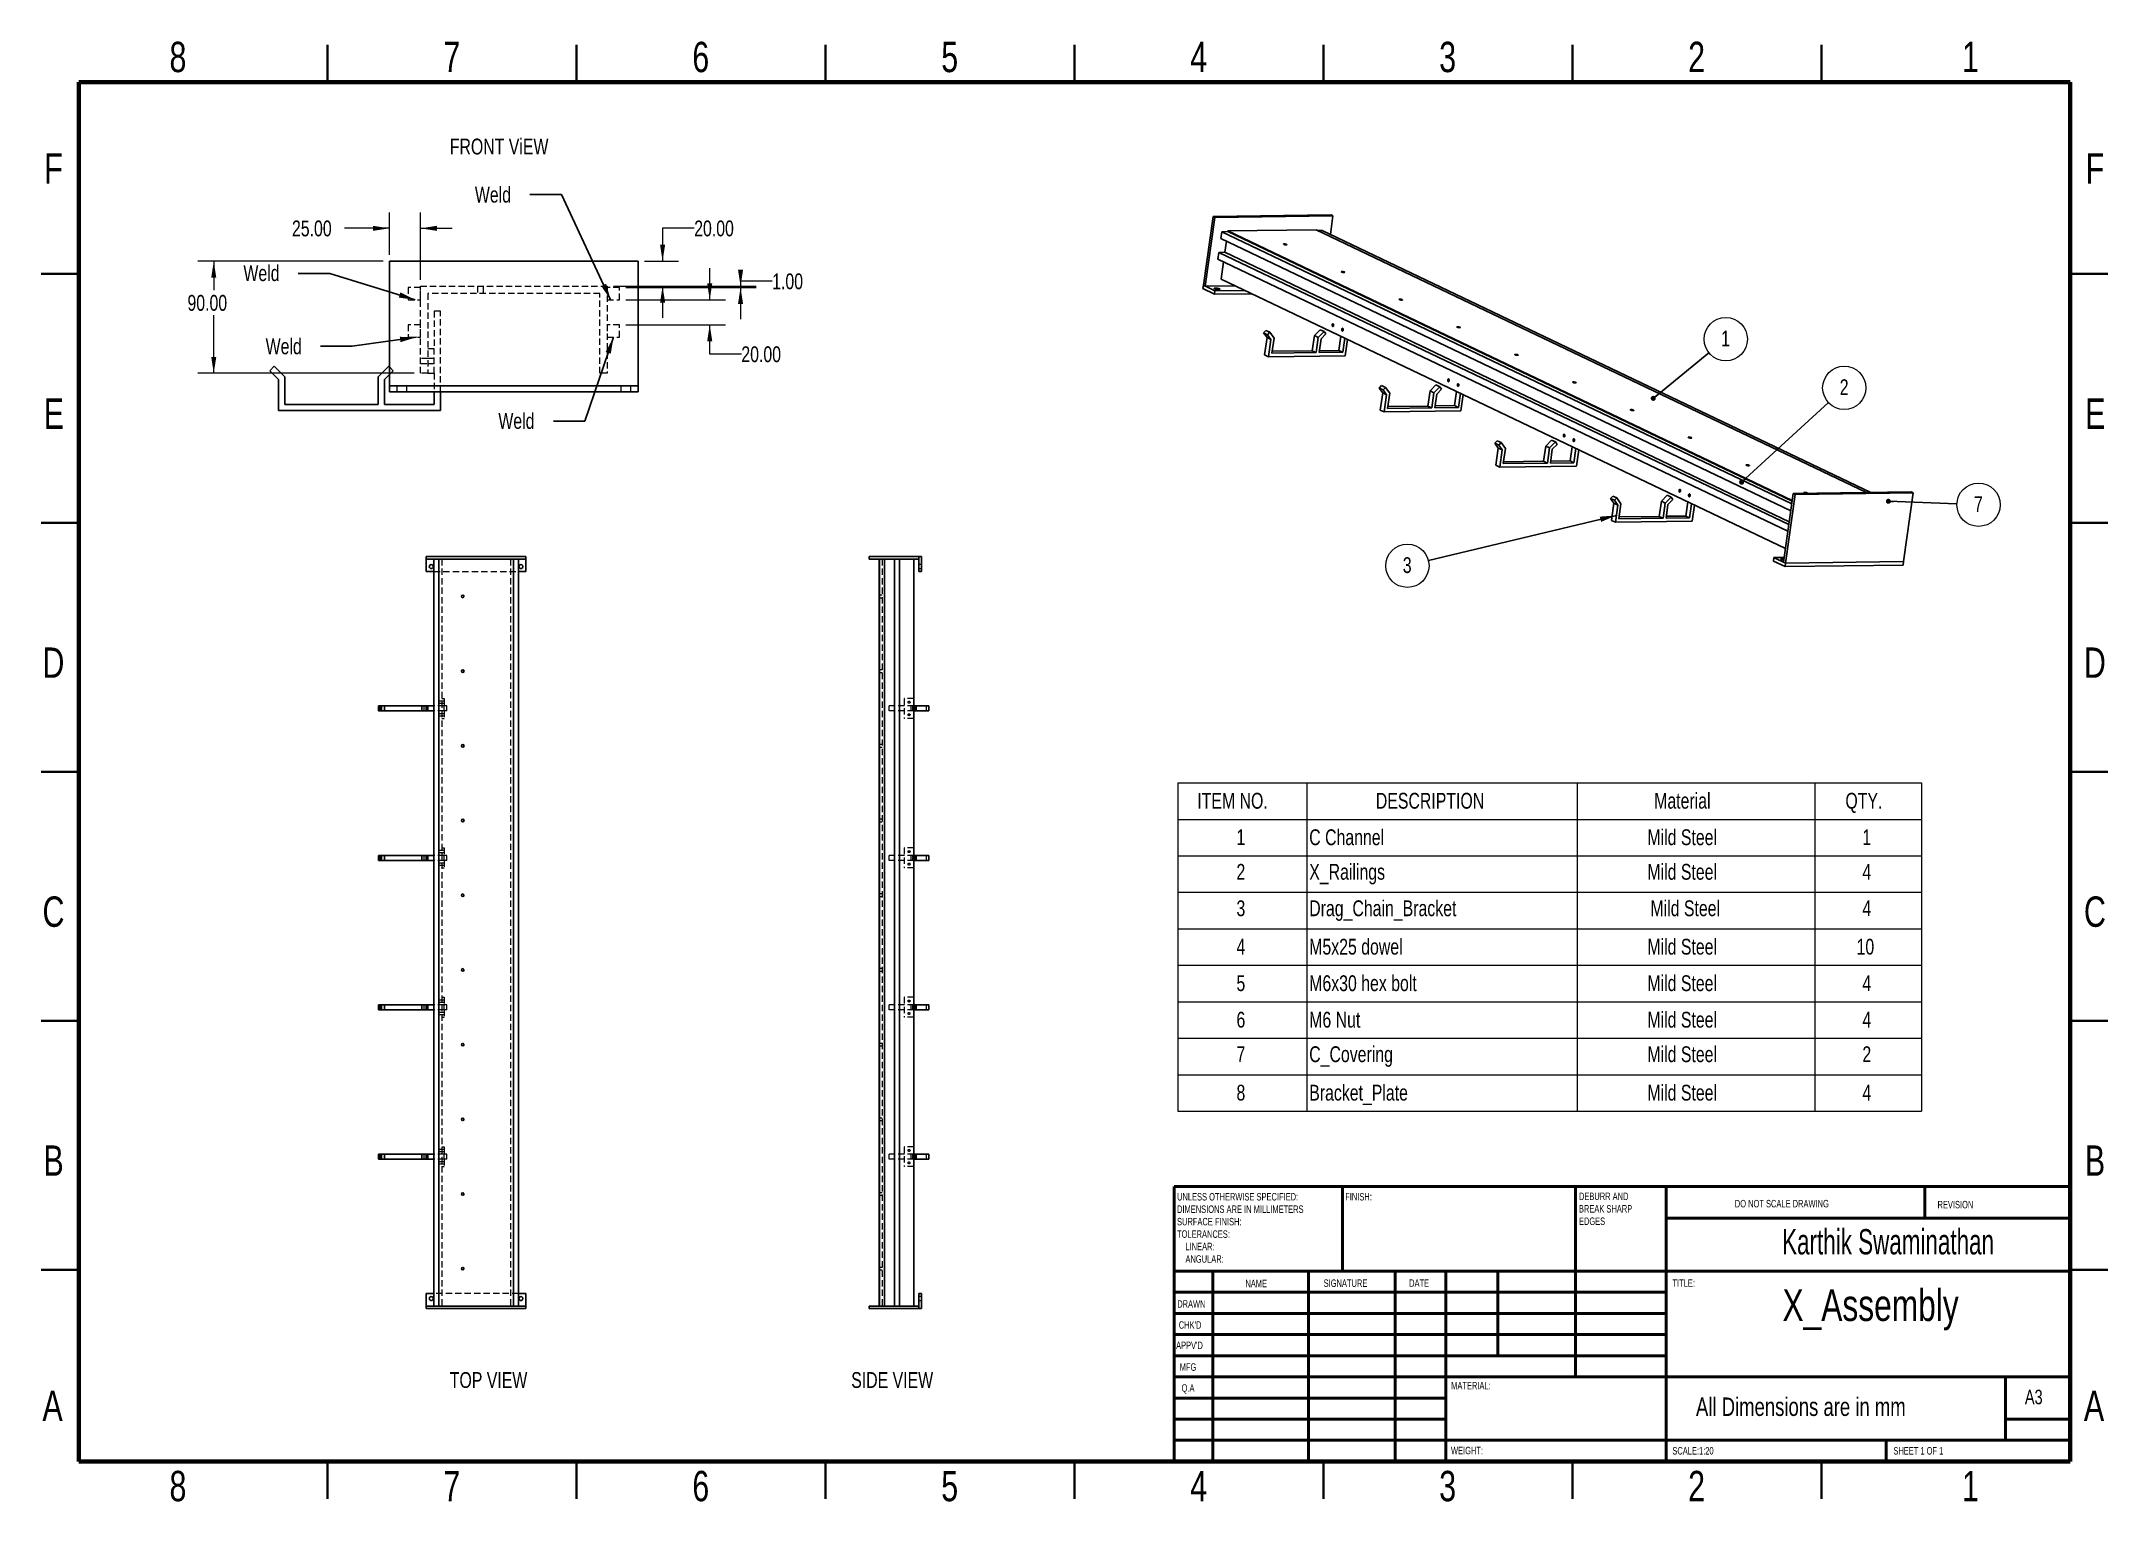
# Model space of a CAD drawing. Header units: millimetres. Extents: x 2 to 418, y 2 to 295.
import ezdxf

# ---------------------------------------------------------------- set-up
doc = ezdxf.new("R2010")
doc.units = ezdxf.units.MM
doc.linetypes.add('HIDDEN', pattern=[1.905, 1.27, -0.635])
doc.styles.add('SLDTEXTSTYLE0', font='TXT', dxfattribs={"width": 0.75})
doc.styles.add('SLDTEXTSTYLE1', font='TXT', dxfattribs={"width": 0.686449})
doc.styles.add('SLDTEXTSTYLE2', font='TXT', dxfattribs={"width": 0.6875})
doc.styles.add('SLDTEXTSTYLE3', font='TXT', dxfattribs={"width": 0.663})
doc.dimstyles.new('SLDDIMSTYLE0', dxfattribs={"dimtxt": 3.175, "dimasz": 3.302, "dimexe": 0, "dimexo": 0.0625, "dimgap": 0.79375, "dimtad": 0, "dimtih": 1, "dimtoh": 1, "dimlfac": 4, "dimrnd": 1e-09, "dimzin": 4, "dimdsep": 46, "dimtxsty": 'SLDTEXTSTYLE0', "dimsah": 1, "dimcen": 0.09, "dimadec": 0, "dimazin": 1, "dimtfac": 1, "dimtmove": 0, "dimatfit": 0, "dimfxl": 0, "dimfrac": 2, "dimtolj": 1, "dimtzin": 12, "dimarcsym": 0})
doc.dimstyles.new('SLDDIMSTYLE1', dxfattribs={"dimtxt": 3.175, "dimasz": 3.302, "dimexe": 0, "dimexo": 0.0625, "dimgap": 0.79375, "dimtad": 0, "dimtih": 1, "dimtoh": 1, "dimlfac": 4, "dimrnd": 1e-09, "dimzin": 4, "dimdsep": 46, "dimtxsty": 'SLDTEXTSTYLE0', "dimsah": 1, "dimcen": 0.09, "dimadec": 0, "dimazin": 1, "dimtfac": 1, "dimtofl": 0, "dimtmove": 0, "dimatfit": 3, "dimfxl": 0, "dimfrac": 2, "dimtolj": 1, "dimtzin": 12, "dimarcsym": 0})
doc.dimstyles.new('SLDDIMSTYLE2', dxfattribs={"dimtxt": 0.18, "dimasz": 3.302, "dimexe": 0, "dimexo": 0.0625, "dimgap": 0, "dimtad": 0, "dimtih": 1, "dimtoh": 1, "dimdec": 0, "dimrnd": 1e-09, "dimzin": 0, "dimdsep": 46, "dimtxsty": 'Standard', "dimsah": 1, "dimcen": 0.09, "dimadec": 0, "dimazin": 0, "dimtfac": 3.302, "dimtdec": 0, "dimtofl": 0, "dimtmove": 0, "dimatfit": 3, "dimfxl": 0, "dimfrac": 2, "dimtolj": 1, "dimtzin": 0, "dimarcsym": 0})
doc.dimstyles.new('SLDDIMSTYLE3', dxfattribs={"dimtxt": 0.18, "dimasz": 1.016, "dimexe": 0, "dimexo": 0.0625, "dimgap": 0, "dimtad": 0, "dimtih": 1, "dimtoh": 1, "dimdec": 0, "dimrnd": 1e-09, "dimzin": 0, "dimdsep": 46, "dimtxsty": 'Standard', "dimblk1": 'DOT', "dimblk2": 'DOT', "dimsah": 1, "dimcen": 0.09, "dimadec": 0, "dimazin": 0, "dimtfac": 1.016, "dimtdec": 0, "dimtofl": 0, "dimtmove": 0, "dimatfit": 3, "dimldrblk": 'DOT', "dimfxl": 0, "dimfrac": 2, "dimtolj": 1, "dimtzin": 0, "dimarcsym": 0})

msp = doc.modelspace()

# ---------------------------------------------------------------- texts
at = {"color": 7, "linetype": 'Continuous', "lineweight": 0}
for s, insert, char_height, attachment_point, style in [('8', (29.9386, 295.1137), 6.096, 2, 'SLDTEXTSTYLE0'), ('7', (84.9386, 295.1137), 6.096, 2, 'SLDTEXTSTYLE0'), ('6', (134.9386, 295.1137), 6.096, 2, 'SLDTEXTSTYLE0'), ('5', (184.9386, 295.1137), 6.096, 2, 'SLDTEXTSTYLE0'), ('4', (234.9386, 295.1137), 6.096, 2, 'SLDTEXTSTYLE0'), ('3', (284.9386, 295.1137), 6.096, 2, 'SLDTEXTSTYLE0'), ('2', (334.9386, 295.1137), 6.096, 2, 'SLDTEXTSTYLE0'), ('1', (389.9386, 295.1137), 6.096, 2, 'SLDTEXTSTYLE0'), ('FRONT ViEW', (84.5347, 275.664), 3.175, 1, 'SLDTEXTSTYLE0'), ('F', (4.9365, 272.7257), 6.096, 2, 'SLDTEXTSTYLE0'), ('F', (414.9365, 272.7257), 6.096, 2, 'SLDTEXTSTYLE0'), ('Weld', (89.5725, 266.0024), 3.175, 1, 'SLDTEXTSTYLE0'), ('Weld', (43.0896, 250.2396), 3.175, 1, 'SLDTEXTSTYLE0'), ('Weld', (47.5568, 235.5403), 3.175, 1, 'SLDTEXTSTYLE0'), ('E', (5.0106, 223.4757), 6.096, 2, 'SLDTEXTSTYLE0'), ('Weld', (94.2898, 220.555), 3.175, 1, 'SLDTEXTSTYLE0'), ('E', (415.0106, 223.4757), 6.096, 2, 'SLDTEXTSTYLE0'), ('D', (4.9302, 173.4757), 6.096, 2, 'SLDTEXTSTYLE0'), ('D', (414.9302, 173.4757), 6.096, 2, 'SLDTEXTSTYLE0'), ('C', (4.9365, 123.4757), 6.096, 2, 'SLDTEXTSTYLE0'), ('C', (414.9365, 123.4757), 6.096, 2, 'SLDTEXTSTYLE0'), ('B', (4.9534, 73.4757), 6.096, 2, 'SLDTEXTSTYLE0'), ('B', (414.9534, 73.4757), 6.096, 2, 'SLDTEXTSTYLE0'), ('FINISH:', (264.3713, 63.9193), 1.5, 1, 'SLDTEXTSTYLE0'), ('DO NOT SCALE DRAWING', (342.6146, 62.533), 1.5, 1, 'SLDTEXTSTYLE0'), ('REVISION', (383.3276, 62.3349), 1.5, 1, 'SLDTEXTSTYLE0'), ('Karthik Swaminathan', (373.3972, 56.6686), 5.08, 2, 'SLDTEXTSTYLE3'), ('NAME', (244.3222, 46.5015), 1.5, 1, 'SLDTEXTSTYLE0'), ('SIGNATURE', (260.0336, 46.5618), 1.5, 1, 'SLDTEXTSTYLE0'), ('DATE', (277.2147, 46.5762), 1.5, 1, 'SLDTEXTSTYLE0'), ('TITLE:', (330.0902, 46.5762), 1.5, 1, 'SLDTEXTSTYLE0'), ('DRAWN', (230.6434, 42.3848), 1.5, 1, 'SLDTEXTSTYLE1'), ('X_Assembly', (369.8831, 44.5717), 6.35, 2, 'SLDTEXTSTYLE0'), ("CHK'D", (230.9392, 38.1619), 1.5, 1, 'SLDTEXTSTYLE0'), ("APPV'D", (230.4017, 34.0659), 1.5, 1, 'SLDTEXTSTYLE0'), ('MFG', (231.124, 29.7158), 1.5, 1, 'SLDTEXTSTYLE0'), ('TOP VIEW', (84.5347, 27.9495), 3.175, 1, 'SLDTEXTSTYLE0'), ('SIDE VIEW', (165.1546, 27.9495), 3.175, 1, 'SLDTEXTSTYLE0'), ('Q.A', (231.509, 25.5047), 1.5, 1, 'SLDTEXTSTYLE0'), ('MATERIAL:', (285.6459, 25.9861), 1.5, 1, 'SLDTEXTSTYLE0'), ('A', (4.7566, 24.2257), 6.096, 2, 'SLDTEXTSTYLE0'), ('All Dimensions are in mm', (334.8164, 22.8515), 3.704167, 1, 'SLDTEXTSTYLE0'), ('A3', (400.8712, 24.4064), 2.91042, 1, 'SLDTEXTSTYLE0'), ('A', (414.7566, 24.2257), 6.096, 2, 'SLDTEXTSTYLE0'), ('WEIGHT:', (285.6178, 12.9493), 1.4986, 1, 'SLDTEXTSTYLE0'), ('SCALE:1:20', (330.074, 12.9001), 1.5, 1, 'SLDTEXTSTYLE0'), ('SHEET 1 OF 1', (374.4783, 12.9001), 1.5, 1, 'SLDTEXTSTYLE2'), ('8', (29.9386, 8.1137), 6.096, 2, 'SLDTEXTSTYLE0'), ('7', (84.9386, 8.1137), 6.096, 2, 'SLDTEXTSTYLE0'), ('6', (134.9386, 8.1137), 6.096, 2, 'SLDTEXTSTYLE0'), ('5', (184.9386, 8.1137), 6.096, 2, 'SLDTEXTSTYLE0'), ('4', (234.9386, 8.1137), 6.096, 2, 'SLDTEXTSTYLE0'), ('3', (284.9386, 8.1137), 6.096, 2, 'SLDTEXTSTYLE0'), ('2', (334.9386, 8.1137), 6.096, 2, 'SLDTEXTSTYLE0'), ('1', (389.9386, 8.1137), 6.096, 2, 'SLDTEXTSTYLE0')]:
    msp.add_mtext(s, dxfattribs=dict(at, insert=insert, char_height=char_height, attachment_point=attachment_point, style=style))

# ---------------------------------------------------------------- blocks, each defined once
blk = doc.blocks.new('SW_NOTE_0')
at = {"color": 0, "linetype": 'Continuous', "lineweight": 0, "char_height": 1.5, "attachment_point": 1, "style": 'SLDTEXTSTYLE0'}
for s, insert in [('UNLESS OTHERWISE SPECIFIED:', (0, 1.93)), ('SURFACE FINISH:', (0, -3.07)), ('DIMENSIONS ARE IN MILLIMETERS', (0, -0.57)), ('TOLERANCES:', (0, -5.57)), ('LINEAR:', (1.69, -8.07)), ('ANGULAR:', (1.69, -10.57))]:
    blk.add_mtext(s, dxfattribs=dict(at, insert=insert))
blk = doc.blocks.new('SW_NOTE_0_1')
at = {"color": 0, "linetype": 'Continuous', "lineweight": 0, "char_height": 1.5, "attachment_point": 1, "style": 'SLDTEXTSTYLE0'}
for s, insert in [('DEBURR AND', (0, 1.93)), ('BREAK SHARP', (0, -0.57)), ('EDGES', (0, -3.07))]:
    blk.add_mtext(s, dxfattribs=dict(at, insert=insert))
blk = doc.blocks.new('SW_TABLEANNOTATION_0')
at = {"color": 0, "linetype": 'Continuous', "lineweight": 18}
for p, q in [((0, 0), (0, -7.33)), ((0, 0), (25.88, 0)), ((25.88, 0), (25.88, -7.33)), ((25.88, 0), (80.21, 0)), ((80.21, 0), (80.21, -7.33)), ((80.21, 0), (127.94, 0)), ((127.94, 0), (127.94, -7.33)), ((127.94, 0), (149.37, 0)), ((149.37, 0), (149.37, -7.33)), ((0, -7.33), (25.88, -7.33)), ((0, -7.33), (0, -14.65)), ((25.88, -7.33), (80.21, -7.33)), ((25.88, -7.33), (25.88, -14.65)), ((80.21, -7.33), (127.94, -7.33)), ((80.21, -7.33), (80.21, -14.65)), ((127.94, -7.33), (149.37, -7.33)), ((127.94, -7.33), (127.94, -14.65)), ((149.37, -7.33), (149.37, -14.65)), ((0, -14.65), (0, -21.98)), ((0, -14.65), (25.88, -14.65)), ((25.88, -14.65), (25.88, -21.98)), ((25.88, -14.65), (80.21, -14.65)), ((80.21, -14.65), (80.21, -21.98)), ((80.21, -14.65), (127.94, -14.65)), ((127.94, -14.65), (127.94, -21.98)), ((127.94, -14.65), (149.37, -14.65)), ((149.37, -14.65), (149.37, -21.98)), ((0, -21.98), (0, -29.31)), ((0, -21.98), (25.88, -21.98)), ((25.88, -21.98), (25.88, -29.31)), ((25.88, -21.98), (80.21, -21.98)), ((80.21, -21.98), (80.21, -29.31)), ((80.21, -21.98), (127.94, -21.98)), ((127.94, -21.98), (127.94, -29.31)), ((127.94, -21.98), (149.37, -21.98)), ((149.37, -21.98), (149.37, -29.31)), ((0, -29.31), (0, -36.63)), ((0, -29.31), (25.88, -29.31)), ((25.88, -29.31), (25.88, -36.63)), ((25.88, -29.31), (80.21, -29.31)), ((80.21, -29.31), (80.21, -36.63)), ((80.21, -29.31), (127.94, -29.31)), ((127.94, -29.31), (127.94, -36.63)), ((127.94, -29.31), (149.37, -29.31)), ((149.37, -29.31), (149.37, -36.63)), ((0, -36.63), (0, -43.96)), ((0, -36.63), (25.88, -36.63)), ((25.88, -36.63), (25.88, -43.96)), ((25.88, -36.63), (80.21, -36.63)), ((80.21, -36.63), (80.21, -43.96)), ((80.21, -36.63), (127.94, -36.63)), ((127.94, -36.63), (127.94, -43.96)), ((127.94, -36.63), (149.37, -36.63)), ((149.37, -36.63), (149.37, -43.96)), ((0, -43.96), (0, -51.29)), ((0, -43.96), (25.88, -43.96)), ((25.88, -43.96), (25.88, -51.29)), ((25.88, -43.96), (80.21, -43.96)), ((80.21, -43.96), (80.21, -51.29)), ((80.21, -43.96), (127.94, -43.96)), ((127.94, -43.96), (127.94, -51.29)), ((127.94, -43.96), (149.37, -43.96)), ((149.37, -43.96), (149.37, -51.29)), ((0, -51.29), (0, -58.62)), ((0, -51.29), (25.88, -51.29)), ((25.88, -51.29), (25.88, -58.62)), ((25.88, -51.29), (80.21, -51.29)), ((80.21, -51.29), (80.21, -58.62)), ((80.21, -51.29), (127.94, -51.29)), ((127.94, -51.29), (127.94, -58.62)), ((127.94, -51.29), (149.37, -51.29)), ((149.37, -51.29), (149.37, -58.62)), ((0, -58.62), (0, -65.94)), ((0, -58.62), (25.88, -58.62)), ((25.88, -58.62), (25.88, -65.94)), ((25.88, -58.62), (80.21, -58.62)), ((80.21, -58.62), (80.21, -65.94)), ((80.21, -58.62), (127.94, -58.62)), ((127.94, -58.62), (127.94, -65.94)), ((127.94, -58.62), (149.37, -58.62)), ((149.37, -58.62), (149.37, -65.94)), ((0, -65.94), (25.88, -65.94)), ((25.88, -65.94), (80.21, -65.94)), ((80.21, -65.94), (127.94, -65.94)), ((127.94, -65.94), (149.37, -65.94))]:
    blk.add_line(p, q, dxfattribs=at)
at = {"color": 0, "linetype": 'Continuous', "lineweight": 0, "attachment_point": 1, "style": 'SLDTEXTSTYLE0'}
for s, insert, char_height in [('ITEM NO.', (3.9, -2.01), 3.175), ('DESCRIPTION', (39.76, -2.01), 3.175), ('Material', (95.66, -2.01), 3.175), ('QTY.', (134.07, -2.01), 3.175), ('1', (11.77, -9.34), 3.17), ('C Channel', (26.38, -9.34), 3.175), ('Mild Steel', (94.3, -9.34), 3.175), ('1', (137.48, -9.34), 3.17), ('2', (11.77, -16.28), 3.17), ('X_Railings', (26.38, -16.28), 3.175), ('Mild Steel', (94.3, -16.28), 3.175), ('4', (137.48, -16.28), 3.17), ('3', (11.77, -23.6), 3.17), ('Drag_Chain_Bracket', (26.38, -23.6), 3.175), ('Mild Steel', (94.91, -23.6), 3.175), ('4', (137.48, -23.6), 3.17), ('4', (11.77, -31.32), 3.17), ('M5x25 dowel', (26.38, -31.32), 3.175), ('Mild Steel', (94.3, -31.32), 3.175), ('10', (136.31, -31.32), 3.175), ('5', (11.77, -38.65), 3.17), ('M6x30 hex bolt', (26.38, -38.65), 3.175), ('Mild Steel', (94.3, -38.65), 3.175), ('4', (137.48, -38.65), 3.17), ('6', (11.77, -45.98), 3.17), ('M6 Nut', (26.38, -45.98), 3.175), ('Mild Steel', (94.3, -45.98), 3.175), ('4', (137.48, -45.98), 3.17), ('7', (11.77, -52.91), 3.17), ('C_Covering', (26.38, -52.91), 3.175), ('Mild Steel', (94.3, -52.91), 3.175), ('2', (137.48, -52.91), 3.17), ('8', (11.77, -60.63), 3.17), ('Bracket_Plate', (26.38, -60.63), 3.175), ('Mild Steel', (94.3, -60.63), 3.175), ('4', (137.48, -60.63), 3.17)]:
    blk.add_mtext(s, dxfattribs=dict(at, insert=insert, char_height=char_height))
blk = doc.blocks.new('_D')
at = {"color": 7, "linetype": 'Continuous', "lineweight": 0}
for p, q in [((136.74, 243.28), (136.74, 249.63)), ((119.92, 243.28), (139.91, 243.28)), ((119.92, 238.28), (139.91, 238.28)), ((136.74, 232.38), (136.74, 238.28)), ((143.09, 232.38), (136.74, 232.38))]:
    blk.add_line(p, q, dxfattribs=at)
at = {"color": 7, "linetype": 'Continuous', "lineweight": 18}
for points in [[(136.74, 243.28), (137.25, 246.59), (136.23, 246.59)], [(136.74, 238.28), (136.23, 234.98), (137.25, 234.98)]]:
    blk.add_solid(points, dxfattribs=at)
at = {"color": 7, "linetype": 'Continuous', "lineweight": 18, "insert": (143.09, 233.95), "char_height": 3.175, "attachment_point": 1, "style": 'SLDTEXTSTYLE0'}
blk.add_mtext('20.00', dxfattribs=at)
blk = doc.blocks.new('_D_1')
at = {"color": 7, "linetype": 'Continuous', "lineweight": 0}
for p, q in [((117.42, 246.03), (146.1, 246.03)), ((119.92, 245.78), (146.1, 245.78)), ((149.28, 247.02), (142.93, 247.02)), ((142.93, 247.02), (142.93, 246.03)), ((142.93, 245.78), (142.93, 239.43))]:
    blk.add_line(p, q, dxfattribs=at)
at = {"color": 7, "linetype": 'Continuous', "lineweight": 18}
for points in [[(142.93, 246.03), (143.44, 249.34), (142.42, 249.34)], [(142.93, 245.78), (142.42, 242.48), (143.44, 242.48)]]:
    blk.add_solid(points, dxfattribs=at)
at = {"color": 7, "linetype": 'Continuous', "lineweight": 18, "insert": (149.28, 248.59), "char_height": 3.175, "attachment_point": 1, "style": 'SLDTEXTSTYLE0'}
blk.add_mtext('1.00', dxfattribs=at)
blk = doc.blocks.new('_D_2')
at = {"color": 7, "linetype": 'Continuous', "lineweight": 0}
for p, q in [((133.62, 257.65), (127.27, 257.65)), ((127.27, 257.65), (127.27, 251.03)), ((123.67, 251.03), (130.45, 251.03)), ((117.42, 246.03), (130.45, 246.03)), ((127.27, 246.03), (127.27, 239.68))]:
    blk.add_line(p, q, dxfattribs=at)
at = {"color": 7, "linetype": 'Continuous', "lineweight": 18}
for points in [[(127.27, 251.03), (127.78, 254.34), (126.77, 254.34)], [(127.27, 246.03), (126.77, 242.73), (127.78, 242.73)]]:
    blk.add_solid(points, dxfattribs=at)
at = {"color": 7, "linetype": 'Continuous', "lineweight": 18, "insert": (133.62, 259.22), "char_height": 3.175, "attachment_point": 1, "style": 'SLDTEXTSTYLE0'}
blk.add_mtext('20.00', dxfattribs=at)
blk = doc.blocks.new('_D_3')
at = {"color": 7, "linetype": 'Continuous', "lineweight": 0}
for p, q in [((72.4, 257.65), (63.4, 257.65)), ((72.4, 252.3), (72.4, 260.83)), ((78.65, 247.3), (78.65, 260.83)), ((78.65, 257.65), (85, 257.65))]:
    blk.add_line(p, q, dxfattribs=at)
at = {"color": 7, "linetype": 'Continuous', "lineweight": 18}
for points in [[(72.4, 257.65), (69.09, 258.16), (69.09, 257.14)], [(78.65, 257.65), (81.95, 257.14), (81.95, 258.16)]]:
    blk.add_solid(points, dxfattribs=at)
at = {"color": 7, "linetype": 'Continuous', "lineweight": 18, "insert": (52.84, 259.22), "char_height": 3.175, "attachment_point": 1, "style": 'SLDTEXTSTYLE0'}
blk.add_mtext('25.00', dxfattribs=at)
blk = doc.blocks.new('_D_4')
at = {"color": 7, "linetype": 'Continuous', "lineweight": 0}
for p, q in [((71.13, 251.03), (33.95, 251.03)), ((37.13, 251.03), (37.13, 245.22)), ((37.13, 228.53), (37.13, 240.18)), ((77.38, 228.53), (33.95, 228.53))]:
    blk.add_line(p, q, dxfattribs=at)
at = {"color": 7, "linetype": 'Continuous', "lineweight": 18}
for points in [[(37.13, 251.03), (36.62, 247.73), (37.64, 247.73)], [(37.13, 228.53), (37.64, 231.84), (36.62, 231.84)]]:
    blk.add_solid(points, dxfattribs=at)
at = {"color": 7, "linetype": 'Continuous', "lineweight": 18, "insert": (31.85, 244.27), "char_height": 3.175, "attachment_point": 1, "style": 'SLDTEXTSTYLE0'}
blk.add_mtext('90.00', dxfattribs=at)
blk = doc.blocks.new('SW_NOTE_0_2')
at = {"color": 0, "linetype": 'Continuous', "lineweight": 0}
blk.add_circle((3.37, 2.75), 4.35, dxfattribs=at)
at = {"color": 0, "linetype": 'Continuous', "lineweight": 0, "insert": (3.34, 4.46), "char_height": 3.17, "attachment_point": 2, "style": 'SLDTEXTSTYLE0'}
blk.add_mtext('1', dxfattribs=at)
blk = doc.blocks.new('_Dot')
at = {"color": 0, "linetype": 'ByBlock', "lineweight": -2}
blk.add_line((-0.5, 0), (-1, 0), dxfattribs=at)
at = {"color": 0, "linetype": 'ByBlock', "const_width": 0.5}
blk.add_lwpolyline([(-0.25, 0, 1), (0.25, 0, 1)], format="xyb", close=True, dxfattribs=at)
blk = doc.blocks.new('SW_NOTE_0_3')
at = {"color": 0, "linetype": 'Continuous', "lineweight": 0}
blk.add_circle((3.2, 2.94), 4.35, dxfattribs=at)
at = {"color": 0, "linetype": 'Continuous', "lineweight": 0, "insert": (3.17, 4.65), "char_height": 3.17, "attachment_point": 2, "style": 'SLDTEXTSTYLE0'}
blk.add_mtext('2', dxfattribs=at)
blk = doc.blocks.new('SW_NOTE_0_4')
at = {"color": 0, "linetype": 'Continuous', "lineweight": 0}
blk.add_circle((-4.23, -1.02), 4.35, dxfattribs=at)
at = {"color": 0, "linetype": 'Continuous', "lineweight": 0, "insert": (-4.26, 0.69), "char_height": 3.17, "attachment_point": 2, "style": 'SLDTEXTSTYLE0'}
blk.add_mtext('3', dxfattribs=at)
blk = doc.blocks.new('SW_NOTE_0_5')
at = {"color": 0, "linetype": 'Continuous', "lineweight": 0}
blk.add_circle((4.35, -0.17), 4.35, dxfattribs=at)
at = {"color": 0, "linetype": 'Continuous', "lineweight": 0, "insert": (4.31, 1.54), "char_height": 3.17, "attachment_point": 2, "style": 'SLDTEXTSTYLE0'}
blk.add_mtext('7', dxfattribs=at)

# ---------------------------------------------------------------- dimensions: what is measured, and where the dimension line sits
at = {"color": 7, "linetype": 'Continuous', "lineweight": 18}
dim = msp.add_linear_dim(base=(72.3959, 257.6507), p1=(78.6459, 246.0345), p2=(72.3959, 251.0345), dimstyle='SLDDIMSTYLE0', dxfattribs=at)
dim.commit()
dim.dimension.update_dxf_attribs({"geometry": '_D_3', "text_midpoint": (58.1225, 257.6507), "dimtype": 160})
for base, p1, p2, dimstyle, picture, middle in [((127.2736, 246.0345), (122.3959, 251.0345), (116.1459, 246.0345), 'SLDDIMSTYLE0', '_D_2', (127.2736, 257.6507)), ((37.1279, 228.5345), (72.3959, 251.0345), (78.6459, 228.5345), 'SLDDIMSTYLE1', '_D_4', (37.1279, 242.701)), ((142.9293, 245.7845), (116.1459, 246.0345), (118.6459, 245.7845), 'SLDDIMSTYLE0', '_D_1', (142.9293, 247.0176)), ((136.7389, 238.2845), (118.6459, 243.2845), (118.6459, 238.2845), 'SLDDIMSTYLE0', '_D', (136.7389, 232.378))]:
    dim = msp.add_linear_dim(base=base, p1=p1, p2=p2, angle=90, dimstyle=dimstyle, dxfattribs=at)
    dim.commit()
    dim.dimension.update_dxf_attribs({"geometry": picture, "text_midpoint": middle, "dimtype": 160})

# ---------------------------------------------------------------- linework, layer by layer
at = {"color": 7, "linetype": 'Continuous', "lineweight": 35}
for p, q in [((60, 287), (60, 294.5)), ((110, 287), (110, 294.5)), ((160, 287), (160, 294.5)), ((210, 294.5), (210, 287)), ((210, 287), (210, 294.5)), ((260, 287), (260, 294.5)), ((310, 287), (310, 294.5)), ((360, 287), (360, 294.5)), ((10, 248.5), (2.5, 248.5)), ((410, 248.5), (417.5, 248.5)), ((10, 198.5), (2.5, 198.5)), ((410, 198.5), (417.5, 198.5)), ((2.5, 148.5), (10, 148.5)), ((10, 148.5), (2.5, 148.5)), ((417.5, 148.5), (410, 148.5)), ((410, 148.5), (417.5, 148.5)), ((10, 98.5), (2.5, 98.5)), ((410, 98.5), (417.5, 98.5)), ((10, 48.5), (2.5, 48.5)), ((410, 48.5), (417.5, 48.5)), ((60, 10), (60, 2.5)), ((110, 10), (110, 2.5)), ((160, 10), (160, 2.5)), ((210, 2.5), (210, 10)), ((210, 10), (210, 2.5)), ((260, 10), (260, 2.5)), ((310, 10), (310, 2.5)), ((360, 10), (360, 2.5))]:
    msp.add_line(p, q, dxfattribs=at)
at = {"color": 7, "linetype": 'Continuous', "lineweight": 70}
for p, q in [((10, 10), (10, 287)), ((10, 287), (410, 287)), ((410, 287), (410, 10)), ((410, 10), (10, 10))]:
    msp.add_line(p, q, dxfattribs=at)
at = {"color": 7, "linetype": 'Continuous', "lineweight": 25}
for p, q in [((237.8297, 260.0264), (235.8877, 246.2278)), ((238.2168, 259.8416), (236.2748, 246.043)), ((261.525, 260.3332), (237.8297, 260.0264)), ((238.2168, 259.8416), (237.8297, 260.0264)), ((261.9122, 260.1484), (238.2168, 259.8416)), ((240.7903, 257.1202), (258.5618, 257.3503)), ((258.5618, 257.3503), (369.0779, 204.5952)), ((261.3894, 256.4342), (261.9122, 260.1484)), ((261.9122, 260.1484), (261.525, 260.3332)), ((239.5861, 256.9669), (239.392, 255.587)), ((353.8641, 200.9434), (239.392, 255.587)), ((240.7709, 256.9822), (239.5861, 256.9669)), ((354.0583, 202.3233), (239.5861, 256.9669)), ((240.1883, 252.8427), (240.5001, 255.0581)), ((240.7709, 256.9822), (240.7903, 257.1202)), ((354.1349, 202.8676), (240.7709, 256.9822)), ((240.7903, 257.1202), (354.1543, 203.0056)), ((259.7272, 257.2277), (258.8428, 257.2162)), ((369.9623, 204.6066), (259.7272, 257.2277)), ((72.3959, 226.0345), (72.3959, 251.0345)), ((72.3959, 251.0345), (122.3959, 251.0345)), ((122.3959, 251.0345), (122.3959, 226.0345)), ((239.0036, 252.8273), (238.8094, 251.4475)), ((353.2815, 196.8039), (238.8094, 251.4475)), ((240.1883, 252.8427), (239.0036, 252.8273)), ((353.4757, 198.1837), (239.0036, 252.8273)), ((239.4309, 247.4613), (239.9175, 250.9185)), ((353.5523, 198.7281), (240.1883, 252.8427)), ((235.8877, 246.2278), (235.7906, 245.5379)), ((235.7906, 245.5379), (238.1133, 244.4292)), ((235.8877, 246.2278), (238.2104, 245.1191)), ((236.2748, 246.043), (235.8877, 246.2278)), ((236.2748, 246.043), (242.2401, 246.1203)), ((238.2104, 245.1191), (238.1133, 244.4292)), ((238.2104, 245.1191), (244.1757, 245.1963)), ((239.4309, 247.4613), (352.7949, 193.3466)), ((238.1133, 244.4292), (245.5803, 244.5259)), ((248.4542, 237.1519), (247.9667, 236.6586)), ((248.741, 236.289), (247.9667, 236.6586)), ((247.9667, 236.6586), (248.6672, 235.6938)), ((249.2284, 236.7824), (248.4542, 237.1519)), ((249.2284, 236.7824), (248.741, 236.289)), ((250.0741, 235.6177), (249.2284, 236.7824)), ((259.3625, 237.2932), (258.1856, 236.1023)), ((260.1368, 236.9236), (258.9598, 235.7327)), ((260.1368, 236.9236), (259.3625, 237.2932)), ((260.487, 236.4413), (260.1368, 236.9236)), ((248.6672, 235.6938), (248.1817, 232.2442)), ((249.4415, 235.3242), (248.6672, 235.6938)), ((248.741, 236.289), (249.4415, 235.3242)), ((249.4415, 235.3242), (248.956, 231.8746)), ((249.6455, 232.5722), (250.0741, 235.6177)), ((258.5312, 232.6873), (249.6455, 232.5722)), ((257.757, 233.0568), (249.699, 232.9525)), ((258.1856, 236.1023), (257.757, 233.0568)), ((258.5312, 232.6873), (257.757, 233.0568)), ((258.9598, 235.7327), (258.1856, 236.1023)), ((258.9598, 235.7327), (258.5312, 232.6873)), ((259.1236, 232.6949), (259.512, 235.4546)), ((263.8627, 232.7563), (259.1236, 232.6949)), ((263.0885, 233.1259), (259.1771, 233.0752)), ((259.512, 235.4546), (260.487, 236.4413)), ((263.4897, 235.9767), (263.0885, 233.1259)), ((263.8627, 232.7563), (263.0885, 233.1259)), ((264.2639, 235.6072), (263.8627, 232.7563)), ((264.358, 232.074), (264.818, 235.3427)), ((49.2617, 229.9361), (48.3779, 229.0521)), ((48.3779, 229.0521), (50.1459, 227.2845)), ((51.3959, 227.8023), (49.2617, 229.9361)), ((72.2796, 229.9362), (70.1459, 227.8021)), ((71.3959, 227.2845), (72.3959, 228.2847)), ((72.3959, 229.8199), (72.2796, 229.9362)), ((248.956, 231.8746), (248.1817, 232.2442)), ((248.956, 231.8746), (264.358, 232.074)), ((50.1459, 227.2845), (50.1459, 221.0345)), ((51.3959, 222.2845), (51.3959, 227.8023)), ((70.1459, 227.8021), (70.1459, 222.2845)), ((71.3959, 222.2845), (71.3959, 227.2845)), ((72.3959, 226.0345), (122.3959, 226.0345)), ((72.3959, 226.0345), (72.3959, 224.7845)), ((72.3959, 224.7845), (122.3959, 224.7845)), ((81.3959, 224.7845), (81.3959, 222.2845)), ((82.6459, 221.0345), (82.6459, 224.7845)), ((122.3959, 226.0345), (122.3959, 224.7845)), ((271.6811, 226.0645), (271.1936, 225.5712)), ((271.9678, 225.2016), (271.1936, 225.5712)), ((271.1936, 225.5712), (271.8941, 224.6064)), ((271.8941, 224.6064), (271.4086, 221.1568)), ((272.4553, 225.6949), (271.6811, 226.0645)), ((272.6683, 224.2368), (271.8941, 224.6064)), ((272.4553, 225.6949), (271.9678, 225.2016)), ((271.9678, 225.2016), (272.6683, 224.2368)), ((272.6683, 224.2368), (272.1829, 220.7872)), ((273.3009, 224.5303), (272.4553, 225.6949)), ((272.8723, 221.4848), (273.3009, 224.5303)), ((281.4125, 225.0148), (280.9839, 221.9694)), ((282.5894, 226.2058), (281.4125, 225.0148)), ((282.1867, 224.6453), (281.4125, 225.0148)), ((282.1867, 224.6453), (281.7581, 221.5998)), ((283.3636, 225.8362), (282.1867, 224.6453)), ((282.3505, 221.6075), (282.7389, 224.3672)), ((283.3636, 225.8362), (282.5894, 226.2058)), ((282.7389, 224.3672), (283.7139, 225.3538)), ((283.7139, 225.3538), (283.3636, 225.8362)), ((286.7166, 224.8893), (286.3153, 222.0385)), ((287.4908, 224.5197), (287.0896, 221.6689)), ((287.5848, 220.9866), (288.0449, 224.2553)), ((50.1459, 221.0345), (82.6459, 221.0345)), ((70.1459, 222.2845), (51.3959, 222.2845)), ((81.3959, 222.2845), (71.3959, 222.2845)), ((272.1829, 220.7872), (271.4086, 221.1568)), ((272.1829, 220.7872), (287.5848, 220.9866)), ((281.7581, 221.5998), (272.8723, 221.4848)), ((280.9839, 221.9694), (272.9259, 221.8651)), ((281.7581, 221.5998), (280.9839, 221.9694)), ((287.0896, 221.6689), (282.3505, 221.6075)), ((286.3153, 222.0385), (282.404, 221.9878)), ((287.0896, 221.6689), (286.3153, 222.0385)), ((294.9079, 214.9771), (294.4205, 214.4838)), ((295.1947, 214.1142), (294.4205, 214.4838)), ((294.4205, 214.4838), (295.121, 213.519)), ((295.121, 213.519), (294.6355, 210.0694)), ((295.6822, 214.6075), (294.9079, 214.9771)), ((295.8952, 213.1494), (295.121, 213.519)), ((295.6822, 214.6075), (295.1947, 214.1142)), ((295.1947, 214.1142), (295.8952, 213.1494)), ((295.8952, 213.1494), (295.4097, 209.6998)), ((296.5278, 213.4429), (295.6822, 214.6075)), ((296.0992, 210.3974), (296.5278, 213.4429)), ((304.6393, 213.9274), (304.2107, 210.882)), ((305.8163, 215.1184), (304.6393, 213.9274)), ((305.4136, 213.5579), (304.6393, 213.9274)), ((305.4136, 213.5579), (304.985, 210.5124)), ((306.5905, 214.7488), (305.4136, 213.5579)), ((305.5774, 210.5201), (305.9658, 213.2798)), ((306.5905, 214.7488), (305.8163, 215.1184)), ((305.9658, 213.2798), (306.9408, 214.2664)), ((306.9408, 214.2664), (306.5905, 214.7488)), ((309.9434, 213.8019), (309.5422, 210.951)), ((310.7177, 213.4323), (310.3164, 210.5815)), ((310.8117, 209.8992), (311.2717, 213.1678)), ((295.4097, 209.6998), (294.6355, 210.0694)), ((295.4097, 209.6998), (310.8117, 209.8992)), ((304.985, 210.5124), (296.0992, 210.3974)), ((304.2107, 210.882), (296.1527, 210.7777)), ((304.985, 210.5124), (304.2107, 210.882)), ((310.3164, 210.5815), (305.5774, 210.5201)), ((309.5422, 210.951), (305.6309, 210.9004)), ((310.3164, 210.5815), (309.5422, 210.951)), ((318.1348, 203.8897), (317.6473, 203.3963)), ((318.4216, 203.0268), (317.6473, 203.3963)), ((317.6473, 203.3963), (318.3479, 202.4316)), ((318.9091, 203.5201), (318.1348, 203.8897)), ((318.9091, 203.5201), (318.4216, 203.0268)), ((319.7547, 202.3554), (318.9091, 203.5201)), ((329.0432, 204.031), (327.8662, 202.84)), ((329.8174, 203.6614), (328.6404, 202.4704)), ((329.8174, 203.6614), (329.0432, 204.031)), ((330.1676, 203.179), (329.8174, 203.6614)), ((352.4092, 190.606), (354.3512, 204.4045)), ((352.7963, 190.4212), (354.7383, 204.2197)), ((354.3512, 204.4045), (378.0465, 204.7113)), ((354.3512, 204.4045), (354.7383, 204.2197)), ((354.7383, 204.2197), (378.4336, 204.5265)), ((378.4336, 204.5265), (376.4916, 190.728)), ((378.0465, 204.7113), (378.4336, 204.5265)), ((318.3479, 202.4316), (317.8624, 198.9819)), ((319.1221, 202.062), (318.3479, 202.4316)), ((318.4216, 203.0268), (319.1221, 202.062)), ((319.1221, 202.062), (318.6366, 198.6124)), ((319.3261, 199.31), (319.7547, 202.3554)), ((328.2118, 199.425), (319.3261, 199.31)), ((327.4376, 199.7946), (319.3796, 199.6903)), ((327.8662, 202.84), (327.4376, 199.7946)), ((328.2118, 199.425), (327.4376, 199.7946)), ((328.6404, 202.4704), (327.8662, 202.84)), ((328.6404, 202.4704), (328.2118, 199.425)), ((328.8042, 199.4327), (329.1926, 202.1924)), ((333.5433, 199.494), (328.8042, 199.4327)), ((332.7691, 199.8636), (328.8578, 199.813)), ((329.1926, 202.1924), (330.1676, 203.179)), ((333.1703, 202.7145), (332.7691, 199.8636)), ((333.5433, 199.494), (332.7691, 199.8636)), ((333.9445, 202.3449), (333.5433, 199.494)), ((334.0386, 198.8118), (334.4986, 202.0804)), ((318.6366, 198.6124), (317.8624, 198.9819)), ((318.6366, 198.6124), (334.0386, 198.8118)), ((79.8155, 191.2223), (79.8155, 191.7223)), ((99.8155, 191.7223), (79.8155, 191.7223)), ((79.8155, 191.2223), (79.8155, 188.7223)), ((99.8155, 191.2223), (79.8155, 191.2223)), ((81.3155, 41.2223), (81.3155, 191.2223)), ((82.3155, 191.2223), (82.3155, 41.2223)), ((97.3155, 191.2223), (97.3155, 41.2223)), ((98.3155, 41.2223), (98.3155, 191.2223)), ((99.8155, 191.2223), (99.8155, 191.7223)), ((99.8155, 188.7223), (99.8155, 191.2223)), ((168.7635, 191.2223), (168.7635, 191.7223)), ((178.7635, 191.7223), (168.7635, 191.7223)), ((178.7635, 191.2223), (168.7635, 191.2223)), ((170.7635, 191.2223), (170.7635, 41.2223)), ((170.8635, 41.2223), (170.8635, 191.2223)), ((171.8635, 41.2223), (171.8635, 191.2223)), ((173.8635, 41.2223), (173.8635, 191.2223)), ((174.8635, 41.2223), (174.8635, 191.2223)), ((177.7635, 191.2223), (177.7635, 41.2223)), ((178.7635, 188.7223), (178.7635, 191.7223)), ((178.7635, 191.7223), (179.2635, 191.7223)), ((178.7635, 191.2223), (178.7635, 191.7223)), ((179.2635, 188.7223), (179.2635, 191.7223)), ((350.4736, 191.5299), (350.3765, 190.84)), ((352.543, 191.5567), (350.4736, 191.5299)), ((350.4736, 191.5299), (352.7963, 190.4212)), ((79.8155, 188.7223), (81.3155, 188.7223)), ((98.3155, 188.7223), (99.8155, 188.7223)), ((178.7635, 188.7223), (179.2635, 188.7223)), ((350.3765, 190.84), (352.6992, 189.7313)), ((352.4092, 190.606), (352.7963, 190.4212)), ((352.7963, 190.4212), (352.6992, 189.7313)), ((352.6992, 189.7313), (376.3946, 190.0381)), ((352.7963, 190.4212), (376.4916, 190.728)), ((376.4916, 190.728), (376.3946, 190.0381)), ((70.2083, 160.7223), (70.2083, 161.7223)), ((70.5618, 161.7223), (70.2083, 161.7223)), ((70.5618, 160.7223), (70.2083, 160.7223)), ((70.5618, 160.7223), (70.5618, 161.7223)), ((71.4155, 161.7223), (70.5618, 161.7223)), ((71.4155, 160.7223), (70.5618, 160.7223)), ((71.4155, 160.7223), (71.4155, 161.7223)), ((78.9155, 161.7223), (71.4155, 161.7223)), ((78.9155, 160.7223), (71.4155, 160.7223)), ((78.9155, 160.7223), (78.9155, 161.7223)), ((79.769, 161.7223), (78.9155, 161.7223)), ((79.769, 160.7223), (78.9155, 160.7223)), ((79.769, 160.7223), (79.769, 161.7223)), ((80.1226, 161.7223), (79.769, 161.7223)), ((80.1226, 160.7223), (79.769, 160.7223)), ((80.1226, 160.7223), (80.1226, 161.7223)), ((81.3155, 161.7223), (80.1226, 161.7223)), ((81.3155, 160.7223), (80.1226, 160.7223)), ((180.7635, 161.7223), (177.7635, 161.7223)), ((180.7635, 160.7223), (177.7635, 160.7223)), ((180.7635, 160.7223), (180.7635, 161.7223)), ((70.2083, 130.7223), (70.2083, 131.7223)), ((70.5618, 131.7223), (70.2083, 131.7223)), ((70.5618, 130.7223), (70.2083, 130.7223)), ((70.5618, 130.7223), (70.5618, 131.7223)), ((71.4155, 131.7223), (70.5618, 131.7223)), ((71.4155, 130.7223), (70.5618, 130.7223)), ((71.4155, 130.7223), (71.4155, 131.7223)), ((78.9155, 131.7223), (71.4155, 131.7223)), ((78.9155, 130.7223), (71.4155, 130.7223)), ((78.9155, 130.7223), (78.9155, 131.7223)), ((79.769, 131.7223), (78.9155, 131.7223)), ((79.769, 130.7223), (78.9155, 130.7223)), ((79.769, 130.7223), (79.769, 131.7223)), ((80.1226, 131.7223), (79.769, 131.7223)), ((80.1226, 130.7223), (79.769, 130.7223)), ((80.1226, 130.7223), (80.1226, 131.7223)), ((81.3155, 131.7223), (80.1226, 131.7223)), ((81.3155, 130.7223), (80.1226, 130.7223)), ((180.7635, 131.7223), (177.7635, 131.7223)), ((180.7635, 130.7223), (177.7635, 130.7223)), ((180.7635, 130.7223), (180.7635, 131.7223)), ((70.2083, 100.7223), (70.2083, 101.7223)), ((70.5618, 101.7223), (70.2083, 101.7223)), ((70.5618, 100.7223), (70.2083, 100.7223)), ((70.5618, 100.7223), (70.5618, 101.7223)), ((71.4155, 101.7223), (70.5618, 101.7223)), ((71.4155, 100.7223), (70.5618, 100.7223)), ((71.4155, 100.7223), (71.4155, 101.7223)), ((78.9155, 101.7223), (71.4155, 101.7223)), ((78.9155, 100.7223), (71.4155, 100.7223)), ((78.9155, 100.7223), (78.9155, 101.7223)), ((79.769, 101.7223), (78.9155, 101.7223)), ((79.769, 100.7223), (78.9155, 100.7223)), ((79.769, 100.7223), (79.769, 101.7223)), ((80.1226, 101.7223), (79.769, 101.7223)), ((80.1226, 100.7223), (79.769, 100.7223)), ((80.1226, 100.7223), (80.1226, 101.7223)), ((81.3155, 101.7223), (80.1226, 101.7223)), ((81.3155, 100.7223), (80.1226, 100.7223)), ((180.7635, 101.7223), (177.7635, 101.7223)), ((180.7635, 100.7223), (177.7635, 100.7223)), ((180.7635, 100.7223), (180.7635, 101.7223)), ((70.2083, 70.7223), (70.2083, 71.7223)), ((70.5618, 71.7223), (70.2083, 71.7223)), ((70.5618, 70.7223), (70.2083, 70.7223)), ((70.5618, 70.7223), (70.5618, 71.7223)), ((71.4155, 71.7223), (70.5618, 71.7223)), ((71.4155, 70.7223), (70.5618, 70.7223)), ((71.4155, 70.7223), (71.4155, 71.7223)), ((78.9155, 71.7223), (71.4155, 71.7223)), ((78.9155, 70.7223), (71.4155, 70.7223)), ((78.9155, 70.7223), (78.9155, 71.7223)), ((79.769, 71.7223), (78.9155, 71.7223)), ((79.769, 70.7223), (78.9155, 70.7223)), ((79.769, 70.7223), (79.769, 71.7223)), ((80.1226, 71.7223), (79.769, 71.7223)), ((80.1226, 70.7223), (79.769, 70.7223)), ((80.1226, 70.7223), (80.1226, 71.7223)), ((81.3155, 71.7223), (80.1226, 71.7223)), ((81.3155, 70.7223), (80.1226, 70.7223)), ((180.7635, 71.7223), (177.7635, 71.7223)), ((180.7635, 70.7223), (177.7635, 70.7223)), ((180.7635, 70.7223), (180.7635, 71.7223)), ((81.3155, 43.7223), (79.8155, 43.7223)), ((79.8155, 43.7223), (79.8155, 41.2223)), ((99.8155, 43.7223), (98.3155, 43.7223)), ((99.8155, 41.2223), (99.8155, 43.7223)), ((178.7635, 40.7223), (178.7635, 43.7223)), ((178.7635, 43.7223), (179.2635, 43.7223)), ((179.2635, 40.7223), (179.2635, 43.7223)), ((79.8155, 41.2223), (99.8155, 41.2223)), ((79.8155, 41.2223), (79.8155, 40.7223)), ((79.8155, 40.7223), (99.8155, 40.7223)), ((99.8155, 41.2223), (99.8155, 40.7223)), ((168.7635, 41.2223), (168.7635, 40.7223)), ((168.7635, 41.2223), (178.7635, 41.2223)), ((168.7635, 40.7223), (178.7635, 40.7223)), ((178.7635, 41.2223), (178.7635, 40.7223)), ((178.7635, 40.7223), (179.2635, 40.7223))]:
    msp.add_line(p, q, dxfattribs=at)
at = {"color": 7, "linetype": 'HIDDEN', "lineweight": 18}
for p, q in [((76.1459, 245.7845), (76.1459, 243.2845)), ((78.6459, 245.7845), (76.1459, 245.7845)), ((78.6459, 246.0345), (116.1459, 246.0345)), ((78.6459, 228.5345), (78.6459, 246.0345)), ((78.6459, 243.2845), (78.6459, 245.7845)), ((90.0834, 246.0345), (90.0834, 244.5345)), ((91.3334, 244.5345), (91.3334, 246.0345)), ((116.1459, 246.0345), (116.1459, 228.5345)), ((116.1459, 245.7845), (116.1459, 243.2845)), ((118.6459, 245.7845), (116.1459, 245.7845)), ((118.6459, 243.2845), (118.6459, 245.7845)), ((76.1459, 243.2845), (78.6459, 243.2845)), ((114.6459, 244.5345), (80.1459, 244.5345)), ((80.1459, 244.5345), (80.1459, 228.5345)), ((81.3959, 241.0345), (81.3959, 233.5345)), ((82.6459, 241.0345), (81.3959, 241.0345)), ((82.6459, 224.7845), (82.6459, 241.0345)), ((114.6459, 228.5345), (114.6459, 244.5345)), ((116.1459, 243.2845), (118.6459, 243.2845)), ((78.6459, 238.2845), (76.1459, 238.2845)), ((76.1459, 238.2845), (76.1459, 235.7845)), ((78.6459, 235.7845), (78.6459, 238.2845)), ((116.1459, 238.2845), (116.1459, 235.7845)), ((118.6459, 238.2845), (116.1459, 238.2845)), ((118.6459, 235.7845), (118.6459, 238.2845)), ((76.1459, 235.7845), (78.6459, 235.7845)), ((80.1459, 233.5345), (81.3959, 233.5345)), ((81.3959, 228.5345), (81.3959, 233.5345)), ((116.1459, 235.7845), (118.6459, 235.7845)), ((73.1635, 229.0524), (72.3959, 229.8199)), ((72.3959, 228.2847), (73.1635, 229.0524)), ((80.1459, 231.5345), (78.6459, 231.5345)), ((78.6459, 230.5345), (80.1459, 230.5345)), ((80.1459, 228.5345), (78.6459, 228.5345)), ((81.3959, 231.5345), (80.1459, 231.5345)), ((80.1459, 230.5345), (81.3959, 230.5345)), ((80.1459, 228.5345), (81.3959, 228.5345)), ((81.3959, 228.5345), (81.3959, 224.7845)), ((116.1459, 228.5345), (114.6459, 228.5345)), ((73.8959, 226.0345), (73.8959, 224.7845)), ((75.8959, 224.7845), (75.8959, 226.0345)), ((118.8959, 226.0345), (118.8959, 224.7845)), ((120.8959, 224.7845), (120.8959, 226.0345)), ((82.9155, 191.2223), (82.9155, 41.2223)), ((96.7155, 191.2223), (96.7155, 41.2223)), ((171.3635, 191.2223), (171.3635, 41.2223)), ((81.3155, 188.7223), (98.3155, 188.7223)), ((179.2635, 190.1223), (178.7635, 190.1223)), ((178.7635, 189.3223), (179.2635, 189.3223)), ((171.3635, 183.9723), (170.7635, 183.9723)), ((170.7635, 183.4723), (171.3635, 183.4723)), ((171.3635, 168.9723), (170.7635, 168.9723)), ((170.7635, 168.4723), (171.3635, 168.4723)), ((82.9155, 162.6723), (82.3155, 162.6723)), ((82.3155, 162.2723), (82.9155, 162.2723)), ((82.9155, 163.2223), (83.4155, 163.2223)), ((83.4155, 162.6723), (82.9155, 162.6723)), ((82.9155, 162.2723), (83.4155, 162.2723)), ((83.4155, 163.2223), (83.4155, 161.7223)), ((175.7635, 163.2223), (175.7635, 159.2223)), ((177.7635, 163.2223), (175.7635, 163.2223)), ((70.9155, 160.7223), (70.9155, 161.7223)), ((79.4155, 160.7223), (79.4155, 161.7223)), ((83.4155, 161.7223), (81.3155, 161.7223)), ((83.4155, 160.7223), (81.3155, 160.7223)), ((82.9155, 160.1723), (82.3155, 160.1723)), ((82.3155, 159.7723), (82.9155, 159.7723)), ((83.4155, 160.1723), (82.9155, 160.1723)), ((82.9155, 159.7723), (83.4155, 159.7723)), ((82.9155, 159.2223), (83.4155, 159.2223)), ((83.9155, 161.7223), (83.4155, 161.7223)), ((83.4155, 160.7223), (83.4155, 161.7223)), ((83.9155, 160.7223), (83.4155, 160.7223)), ((83.4155, 160.7223), (83.4155, 159.2223)), ((83.9155, 160.7223), (83.9155, 161.7223)), ((172.7635, 160.7223), (172.7635, 161.7223)), ((177.7635, 161.7223), (172.7635, 161.7223)), ((177.7635, 160.7223), (172.7635, 160.7223)), ((177.7635, 159.2223), (175.7635, 159.2223)), ((177.2028, 160.7223), (177.2028, 161.7223)), ((177.2028, 160.7223), (177.2028, 161.7223)), ((177.5563, 160.7223), (177.5563, 161.7223)), ((177.5564, 160.7223), (177.5564, 161.7223)), ((178.0564, 160.7223), (178.0564, 161.7223)), ((178.0564, 160.7223), (178.0564, 161.7223)), ((178.2635, 160.7223), (178.2635, 161.7223)), ((180.2635, 160.7223), (180.2635, 161.7223)), ((171.3635, 153.9723), (170.7635, 153.9723)), ((170.7635, 153.4723), (171.3635, 153.4723)), ((171.3635, 138.9723), (170.7635, 138.9723)), ((170.7635, 138.4723), (171.3635, 138.4723)), ((82.9155, 133.2223), (83.4155, 133.2223)), ((83.4155, 133.2223), (83.4155, 131.7223)), ((177.7635, 133.2223), (175.7635, 133.2223)), ((175.7635, 133.2223), (175.7635, 129.2223)), ((70.9155, 130.7223), (70.9155, 131.7223)), ((79.4155, 130.7223), (79.4155, 131.7223)), ((83.4155, 131.7223), (81.3155, 131.7223)), ((83.4155, 130.7223), (81.3155, 130.7223)), ((82.9155, 132.6723), (82.3155, 132.6723)), ((82.3155, 132.2723), (82.9155, 132.2723)), ((82.9155, 130.1723), (82.3155, 130.1723)), ((82.3155, 129.7723), (82.9155, 129.7723)), ((83.4155, 132.6723), (82.9155, 132.6723)), ((82.9155, 132.2723), (83.4155, 132.2723)), ((83.4155, 130.1723), (82.9155, 130.1723)), ((82.9155, 129.7723), (83.4155, 129.7723)), ((82.9155, 129.2223), (83.4155, 129.2223)), ((83.4155, 130.7223), (83.4155, 131.7223)), ((83.9155, 131.7223), (83.4155, 131.7223)), ((83.9155, 130.7223), (83.4155, 130.7223)), ((83.4155, 130.7223), (83.4155, 129.2223)), ((83.9155, 130.7223), (83.9155, 131.7223)), ((172.7635, 130.7223), (172.7635, 131.7223)), ((177.7635, 131.7223), (172.7635, 131.7223)), ((177.7635, 130.7223), (172.7635, 130.7223)), ((177.7635, 129.2223), (175.7635, 129.2223)), ((177.2028, 130.7223), (177.2028, 131.7223)), ((177.2028, 130.7223), (177.2028, 131.7223)), ((177.5563, 130.7223), (177.5563, 131.7223)), ((177.5564, 130.7223), (177.5564, 131.7223)), ((178.0564, 130.7223), (178.0564, 131.7223)), ((178.0564, 130.7223), (178.0564, 131.7223)), ((178.2635, 130.7223), (178.2635, 131.7223)), ((180.2635, 130.7223), (180.2635, 131.7223)), ((171.3635, 123.9723), (170.7635, 123.9723)), ((170.7635, 123.4723), (171.3635, 123.4723)), ((171.3635, 108.9723), (170.7635, 108.9723)), ((170.7635, 108.4723), (171.3635, 108.4723)), ((70.9155, 100.7223), (70.9155, 101.7223)), ((79.4155, 100.7223), (79.4155, 101.7223)), ((83.4155, 101.7223), (81.3155, 101.7223)), ((83.4155, 100.7223), (81.3155, 100.7223)), ((82.9155, 102.6723), (82.3155, 102.6723)), ((82.3155, 102.2723), (82.9155, 102.2723)), ((82.9155, 100.1723), (82.3155, 100.1723)), ((82.3155, 99.7723), (82.9155, 99.7723)), ((82.9155, 103.2223), (83.4155, 103.2223)), ((83.4155, 102.6723), (82.9155, 102.6723)), ((82.9155, 102.2723), (83.4155, 102.2723)), ((83.4155, 100.1723), (82.9155, 100.1723)), ((82.9155, 99.7723), (83.4155, 99.7723)), ((83.4155, 103.2223), (83.4155, 101.7223)), ((83.9155, 101.7223), (83.4155, 101.7223)), ((83.4155, 100.7223), (83.4155, 101.7223)), ((83.9155, 100.7223), (83.4155, 100.7223)), ((83.4155, 100.7223), (83.4155, 99.2223)), ((83.9155, 100.7223), (83.9155, 101.7223)), ((172.7635, 100.7223), (172.7635, 101.7223)), ((177.7635, 101.7223), (172.7635, 101.7223)), ((177.7635, 100.7223), (172.7635, 100.7223)), ((177.7635, 103.2223), (175.7635, 103.2223)), ((175.7635, 103.2223), (175.7635, 99.2223)), ((177.2028, 100.7223), (177.2028, 101.7223)), ((177.2028, 100.7223), (177.2028, 101.7223)), ((177.5563, 100.7223), (177.5563, 101.7223)), ((177.5564, 100.7223), (177.5564, 101.7223)), ((178.0564, 100.7223), (178.0564, 101.7223)), ((178.0564, 100.7223), (178.0564, 101.7223)), ((178.2635, 100.7223), (178.2635, 101.7223)), ((180.2635, 100.7223), (180.2635, 101.7223)), ((82.9155, 99.2223), (83.4155, 99.2223)), ((177.7635, 99.2223), (175.7635, 99.2223)), ((171.3635, 93.9723), (170.7635, 93.9723)), ((170.7635, 93.4723), (171.3635, 93.4723)), ((171.3635, 78.9723), (170.7635, 78.9723)), ((170.7635, 78.4723), (171.3635, 78.4723)), ((70.9155, 70.7223), (70.9155, 71.7223)), ((79.4155, 70.7223), (79.4155, 71.7223)), ((83.4155, 71.7223), (81.3155, 71.7223)), ((83.4155, 70.7223), (81.3155, 70.7223)), ((82.9155, 72.6723), (82.3155, 72.6723)), ((82.3155, 72.2723), (82.9155, 72.2723)), ((82.9155, 73.2223), (83.4155, 73.2223)), ((83.4155, 72.6723), (82.9155, 72.6723)), ((82.9155, 72.2723), (83.4155, 72.2723)), ((83.4155, 73.2223), (83.4155, 71.7223)), ((83.4155, 70.7223), (83.4155, 71.7223)), ((83.9155, 71.7223), (83.4155, 71.7223)), ((83.9155, 70.7223), (83.4155, 70.7223)), ((83.4155, 70.7223), (83.4155, 69.2223)), ((83.9155, 70.7223), (83.9155, 71.7223)), ((172.7635, 70.7223), (172.7635, 71.7223)), ((177.7635, 71.7223), (172.7635, 71.7223)), ((177.7635, 70.7223), (172.7635, 70.7223)), ((175.7635, 73.2223), (175.7635, 69.2223)), ((177.7635, 73.2223), (175.7635, 73.2223)), ((177.2028, 70.7223), (177.2028, 71.7223)), ((177.2028, 70.7223), (177.2028, 71.7223)), ((177.5563, 70.7223), (177.5563, 71.7223)), ((177.5564, 70.7223), (177.5564, 71.7223)), ((178.0564, 70.7223), (178.0564, 71.7223)), ((178.0564, 70.7223), (178.0564, 71.7223)), ((178.2635, 70.7223), (178.2635, 71.7223)), ((180.2635, 70.7223), (180.2635, 71.7223)), ((82.9155, 70.1723), (82.3155, 70.1723)), ((82.3155, 69.7723), (82.9155, 69.7723)), ((83.4155, 70.1723), (82.9155, 70.1723)), ((82.9155, 69.7723), (83.4155, 69.7723)), ((82.9155, 69.2223), (83.4155, 69.2223)), ((177.7635, 69.2223), (175.7635, 69.2223)), ((171.3635, 63.9723), (170.7635, 63.9723)), ((170.7635, 63.4723), (171.3635, 63.4723)), ((171.3635, 48.9723), (170.7635, 48.9723)), ((170.7635, 48.4723), (171.3635, 48.4723)), ((98.3155, 43.7223), (81.3155, 43.7223)), ((179.2635, 43.1223), (178.7635, 43.1223)), ((178.7635, 42.3223), (179.2635, 42.3223))]:
    msp.add_line(p, q, dxfattribs=at)
at = {"color": 7, "linetype": 'Continuous', "lineweight": 50}
for p, q in [((230, 65.25), (410, 65.25)), ((230, 65.25), (230, 10)), ((263.8, 48.25), (263.8, 65.25)), ((310.6, 65.25), (310.6, 27)), ((328.8, 65.25), (328.8, 10)), ((380.8, 58.875), (380.8, 65.25)), ((410, 58.875), (328.8, 58.875)), ((410, 48.25), (230, 48.25)), ((237.8, 48.25), (237.8, 10)), ((256.991, 48.25), (256.991, 10)), ((274.3989, 48.25), (274.3989, 10)), ((284.6, 10), (284.6, 48.25)), ((295, 31.25), (295, 48.25)), ((328.8, 44), (230, 44)), ((328.8, 39.75), (230, 39.75)), ((328.8, 35.5), (230, 35.5)), ((328.8, 31.25), (230, 31.25)), ((284.6, 27), (230, 27)), ((284.6, 27), (410, 27)), ((397, 14.25), (397, 27)), ((284.6, 22.7499), (230, 22.7499)), ((284.6, 18.5), (230, 18.5)), ((410, 18.5), (397, 18.5)), ((230, 14.25), (410, 14.25)), ((373, 10), (373, 14.25))]:
    msp.add_line(p, q, dxfattribs=at)
at = {"color": 7, "linetype": 'Continuous', "lineweight": 25, "flags": 128}
for points in [[(252.6097, 254.4262), (252.5131, 254.4613), (252.3861, 254.4904), (252.2481, 254.5092), (252.12, 254.5148), (252.0214, 254.5063), (251.9672, 254.485), (251.9658, 254.4542), (252.0174, 254.4185), (252.114, 254.3835), (252.241, 254.3543), (252.379, 254.3355), (252.5071, 254.33), (252.6057, 254.3385), (252.6599, 254.3598), (252.6613, 254.3906), (252.6097, 254.4262)], [(239.0949, 245.5102), (238.9825, 245.5535), (238.838, 245.5924), (238.6743, 245.6234), (238.5058, 245.6439), (238.3475, 245.6519), (238.2136, 245.6468), (238.1158, 245.629), (238.0629, 245.6001), (238.0596, 245.5626), (238.1062, 245.52), (238.1985, 245.4759), (238.3283, 245.4343), (238.4842, 245.399), (238.6522, 245.3729), (238.8174, 245.3585), (238.9652, 245.3571), (239.0824, 245.3686), (239.1585, 245.3923), (239.187, 245.4258), (239.1651, 245.4663), (239.0949, 245.5102)], [(264.2232, 248.8825), (264.1266, 248.9176), (263.9996, 248.9467), (263.8615, 248.9655), (263.7334, 248.9711), (263.6348, 248.9626), (263.5807, 248.9413), (263.5793, 248.9105), (263.6308, 248.8748), (263.7274, 248.8398), (263.8544, 248.8106), (263.9925, 248.7918), (264.1205, 248.7863), (264.2192, 248.7948), (264.2733, 248.8161), (264.2747, 248.8469), (264.2232, 248.8825)], [(275.8366, 243.3388), (275.74, 243.3739), (275.613, 243.403), (275.475, 243.4218), (275.3469, 243.4274), (275.2483, 243.4189), (275.1941, 243.3976), (275.1927, 243.3668), (275.2442, 243.3311), (275.3409, 243.2961), (275.4679, 243.2669), (275.6059, 243.2481), (275.734, 243.2426), (275.8326, 243.2511), (275.8867, 243.2723), (275.8881, 243.3031), (275.8366, 243.3388)], [(261.8454, 237.9397), (261.9076, 237.9324), (261.9663, 237.9683), (262.0124, 238.0418), (262.0391, 238.1417), (262.0422, 238.253), (262.0212, 238.3585), (261.9794, 238.4423), (261.9231, 238.4916), (261.8609, 238.4989), (261.8022, 238.4631), (261.756, 238.3896), (261.7294, 238.2896), (261.7263, 238.1783), (261.7473, 238.0728), (261.7891, 237.989), (261.8454, 237.9397)], [(263.781, 237.0157), (263.8432, 237.0085), (263.9018, 237.0443), (263.948, 237.1178), (263.9747, 237.2178), (263.9777, 237.329), (263.9568, 237.4346), (263.9149, 237.5184), (263.8586, 237.5677), (263.7964, 237.575), (263.7378, 237.5391), (263.6916, 237.4656), (263.665, 237.3656), (263.6619, 237.2544), (263.6828, 237.1488), (263.7247, 237.065), (263.781, 237.0157)], [(287.4501, 237.7951), (287.3534, 237.8302), (287.2264, 237.8593), (287.0884, 237.8781), (286.9603, 237.8837), (286.8617, 237.8752), (286.8076, 237.8539), (286.8061, 237.8231), (286.8577, 237.7874), (286.9543, 237.7524), (287.0813, 237.7232), (287.2193, 237.7044), (287.3474, 237.6989), (287.446, 237.7074), (287.5002, 237.7286), (287.5016, 237.7594), (287.4501, 237.7951)], [(299.0635, 232.2514), (298.9669, 232.2865), (298.8399, 232.3156), (298.7018, 232.3344), (298.5737, 232.3399), (298.4751, 232.3314), (298.421, 232.3102), (298.4196, 232.2794), (298.4711, 232.2437), (298.5677, 232.2086), (298.6947, 232.1795), (298.8328, 232.1607), (298.9609, 232.1552), (299.0595, 232.1637), (299.1136, 232.1849), (299.115, 232.2157), (299.0635, 232.2514)], [(285.0723, 226.8523), (285.1345, 226.845), (285.1931, 226.8808), (285.2393, 226.9543), (285.266, 227.0543), (285.269, 227.1656), (285.2481, 227.2711), (285.2062, 227.3549), (285.1499, 227.4042), (285.0877, 227.4115), (285.0291, 227.3757), (284.9829, 227.3021), (284.9563, 227.2022), (284.9532, 227.0909), (284.9741, 226.9854), (285.016, 226.9016), (285.0723, 226.8523)], [(287.0078, 225.9283), (287.0701, 225.921), (287.1287, 225.9569), (287.1749, 226.0304), (287.2015, 226.1304), (287.2046, 226.2416), (287.1836, 226.3472), (287.1418, 226.431), (287.0855, 226.4803), (287.0233, 226.4875), (286.9646, 226.4517), (286.9185, 226.3782), (286.8918, 226.2782), (286.8888, 226.167), (286.9097, 226.0614), (286.9515, 225.9776), (287.0078, 225.9283)], [(310.6769, 226.7077), (310.5803, 226.7427), (310.4533, 226.7719), (310.3153, 226.7907), (310.1872, 226.7962), (310.0886, 226.7877), (310.0344, 226.7665), (310.033, 226.7357), (310.0845, 226.7), (310.1812, 226.6649), (310.3082, 226.6358), (310.4462, 226.617), (310.5743, 226.6114), (310.6729, 226.6199), (310.727, 226.6412), (310.7285, 226.672), (310.6769, 226.7077)], [(322.2904, 221.164), (322.1937, 221.199), (322.0667, 221.2282), (321.9287, 221.247), (321.8006, 221.2525), (321.702, 221.244), (321.6479, 221.2228), (321.6465, 221.192), (321.698, 221.1563), (321.7946, 221.1212), (321.9216, 221.0921), (322.0596, 221.0733), (322.1877, 221.0677), (322.2863, 221.0762), (322.3405, 221.0975), (322.3419, 221.1283), (322.2904, 221.164)], [(308.3768, 216.3168), (308.3146, 216.3241), (308.2559, 216.2882), (308.2098, 216.2147), (308.1831, 216.1148), (308.1801, 216.0035), (308.201, 215.898), (308.2428, 215.8142), (308.2991, 215.7649), (308.3614, 215.7576), (308.42, 215.7934), (308.4662, 215.8669), (308.4928, 215.9669), (308.4959, 216.0782), (308.4749, 216.1837), (308.4331, 216.2675), (308.3768, 216.3168)], [(310.3124, 215.3929), (310.2502, 215.4001), (310.1915, 215.3643), (310.1454, 215.2908), (310.1187, 215.1908), (310.1156, 215.0796), (310.1366, 214.974), (310.1784, 214.8902), (310.2347, 214.8409), (310.2969, 214.8336), (310.3556, 214.8695), (310.4017, 214.943), (310.4284, 215.043), (310.4315, 215.1542), (310.4105, 215.2598), (310.3687, 215.3436), (310.3124, 215.3929)], [(333.9038, 215.6203), (333.8072, 215.6553), (333.6802, 215.6845), (333.5421, 215.7033), (333.4141, 215.7088), (333.3154, 215.7003), (333.2613, 215.679), (333.2599, 215.6482), (333.3114, 215.6126), (333.408, 215.5775), (333.535, 215.5484), (333.6731, 215.5296), (333.8012, 215.524), (333.8998, 215.5325), (333.9539, 215.5538), (333.9553, 215.5846), (333.9038, 215.6203)], [(345.5172, 210.0766), (345.4206, 210.1116), (345.2936, 210.1408), (345.1556, 210.1596), (345.0275, 210.1651), (344.9289, 210.1566), (344.8747, 210.1353), (344.8733, 210.1045), (344.9249, 210.0689), (345.0215, 210.0338), (345.1485, 210.0047), (345.2865, 209.9859), (345.4146, 209.9803), (345.5132, 209.9888), (345.5674, 210.0101), (345.5688, 210.0409), (345.5172, 210.0766)], [(331.6037, 205.2294), (331.5415, 205.2367), (331.4828, 205.2008), (331.4367, 205.1273), (331.41, 205.0273), (331.4069, 204.9161), (331.4279, 204.8105), (331.4697, 204.7267), (331.526, 204.6774), (331.5882, 204.6702), (331.6469, 204.706), (331.693, 204.7795), (331.7197, 204.8795), (331.7228, 204.9907), (331.7018, 205.0963), (331.66, 205.1801), (331.6037, 205.2294)], [(333.5393, 204.3054), (333.477, 204.3127), (333.4184, 204.2769), (333.3722, 204.2034), (333.3456, 204.1034), (333.3425, 203.9921), (333.3635, 203.8866), (333.4053, 203.8028), (333.4616, 203.7535), (333.5238, 203.7462), (333.5825, 203.7821), (333.6286, 203.8556), (333.6553, 203.9556), (333.6583, 204.0668), (333.6374, 204.1723), (333.5956, 204.2561), (333.5393, 204.3054)], [(357.1307, 204.5328), (357.0341, 204.5679), (356.9071, 204.5971), (356.769, 204.6158), (356.6409, 204.6214), (356.5423, 204.6129), (356.4882, 204.5916), (356.4868, 204.5608), (356.5383, 204.5252), (356.6349, 204.4901), (356.7619, 204.461), (356.9, 204.4422), (356.9549, 204.4382)], [(357.0909, 204.44), (357.1267, 204.4451), (357.1808, 204.4664), (357.1822, 204.4972), (357.1307, 204.5328)], [(352.5057, 191.2919), (352.486, 191.2951), (352.3175, 191.3155), (352.1592, 191.3236), (352.0252, 191.3184), (351.9275, 191.3006), (351.8746, 191.2717), (351.8713, 191.2343), (351.9178, 191.1917), (352.0102, 191.1476), (352.14, 191.106), (352.2959, 191.0706), (352.4639, 191.0446), (352.4708, 191.0438)]]:
    msp.add_lwpolyline(points, dxfattribs=at)
at = {"color": 7, "linetype": 'Continuous', "lineweight": 25}
for centre, radius in [((80.8155, 189.7223), 0.4), ((98.8155, 189.7223), 0.4), ((87.1405, 183.7223), 0.25), ((87.1405, 168.7223), 0.25), ((87.1405, 153.7223), 0.25), ((87.1405, 138.7223), 0.25), ((87.1405, 123.7223), 0.25), ((87.1405, 108.7223), 0.25), ((87.1405, 93.7223), 0.25), ((87.1405, 78.7223), 0.25), ((87.1405, 63.7223), 0.25), ((87.1405, 48.7223), 0.25), ((80.8155, 42.7223), 0.4), ((98.8155, 42.7223), 0.4)]:
    msp.add_circle(centre, radius, dxfattribs=at)
at = {"color": 7, "linetype": 'HIDDEN', "lineweight": 18}
for centre in [(176.7635, 162.4723), (176.7635, 159.9723), (176.7635, 132.4723), (176.7635, 129.9723), (176.7635, 102.4723), (176.7635, 99.9723), (176.7635, 72.4723), (176.7635, 69.9723)]:
    msp.add_circle(centre, 0.2, dxfattribs=at)

# ---------------------------------------------------------------- block references
at = {"color": 7, "linetype": 'Continuous', "lineweight": 0}
for name, p in [('SW_NOTE_0_2', (337.4195, 232.6477)), ('SW_NOTE_0_3', (361.4049, 222.6819)), ('SW_NOTE_0_5', (387.2271, 202.3074)), ('SW_NOTE_0_4', (281.0824, 190.912)), ('SW_TABLEANNOTATION_0', (230.7615, 146.2896)), ('SW_NOTE_0', (230.5937, 61.9874)), ('SW_NOTE_0_1', (311.3092, 62.0695))]:
    msp.add_blockref(name, p, dxfattribs=at)

msp.set_redraw_order([(e.dxf.handle, doc.entitydb.next_handle()) for e in msp.query("TEXT MTEXT ATTDEF DIMENSION ARC_DIMENSION")])  # texts and dimensions are drawn at this point

# ---------------------------------------------------------------- leaders
at = {"color": 7, "linetype": 'Continuous', "lineweight": 0}
for points, dimstyle in [([(116.8409, 243.2845), (106.9663, 264.4451), (100.6163, 264.4451)], 'SLDDIMSTYLE2'), ([(77.6066, 243.2845), (60.4494, 248.6024), (54.0994, 248.6024)], 'SLDDIMSTYLE2'), ([(77.8367, 235.7845), (64.9438, 233.9957), (58.5938, 233.9957)], 'SLDDIMSTYLE2'), ([(117.4162, 235.7845), (111.6854, 218.9395), (105.3354, 218.9395)], 'SLDDIMSTYLE2'), ([(326.239, 223.5069), (337.4195, 232.6477)], 'SLDDIMSTYLE3'), ([(343.982, 206.6657), (361.4049, 222.6819)], 'SLDDIMSTYLE3'), ([(318.8308, 199.9922), (281.0824, 190.912)], 'SLDDIMSTYLE2'), ([(373.4541, 202.8314), (387.2271, 202.3074)], 'SLDDIMSTYLE3')]:
    msp.add_leader(points, dimstyle=dimstyle, dxfattribs=at)

doc.saveas('drawing.dxf')
